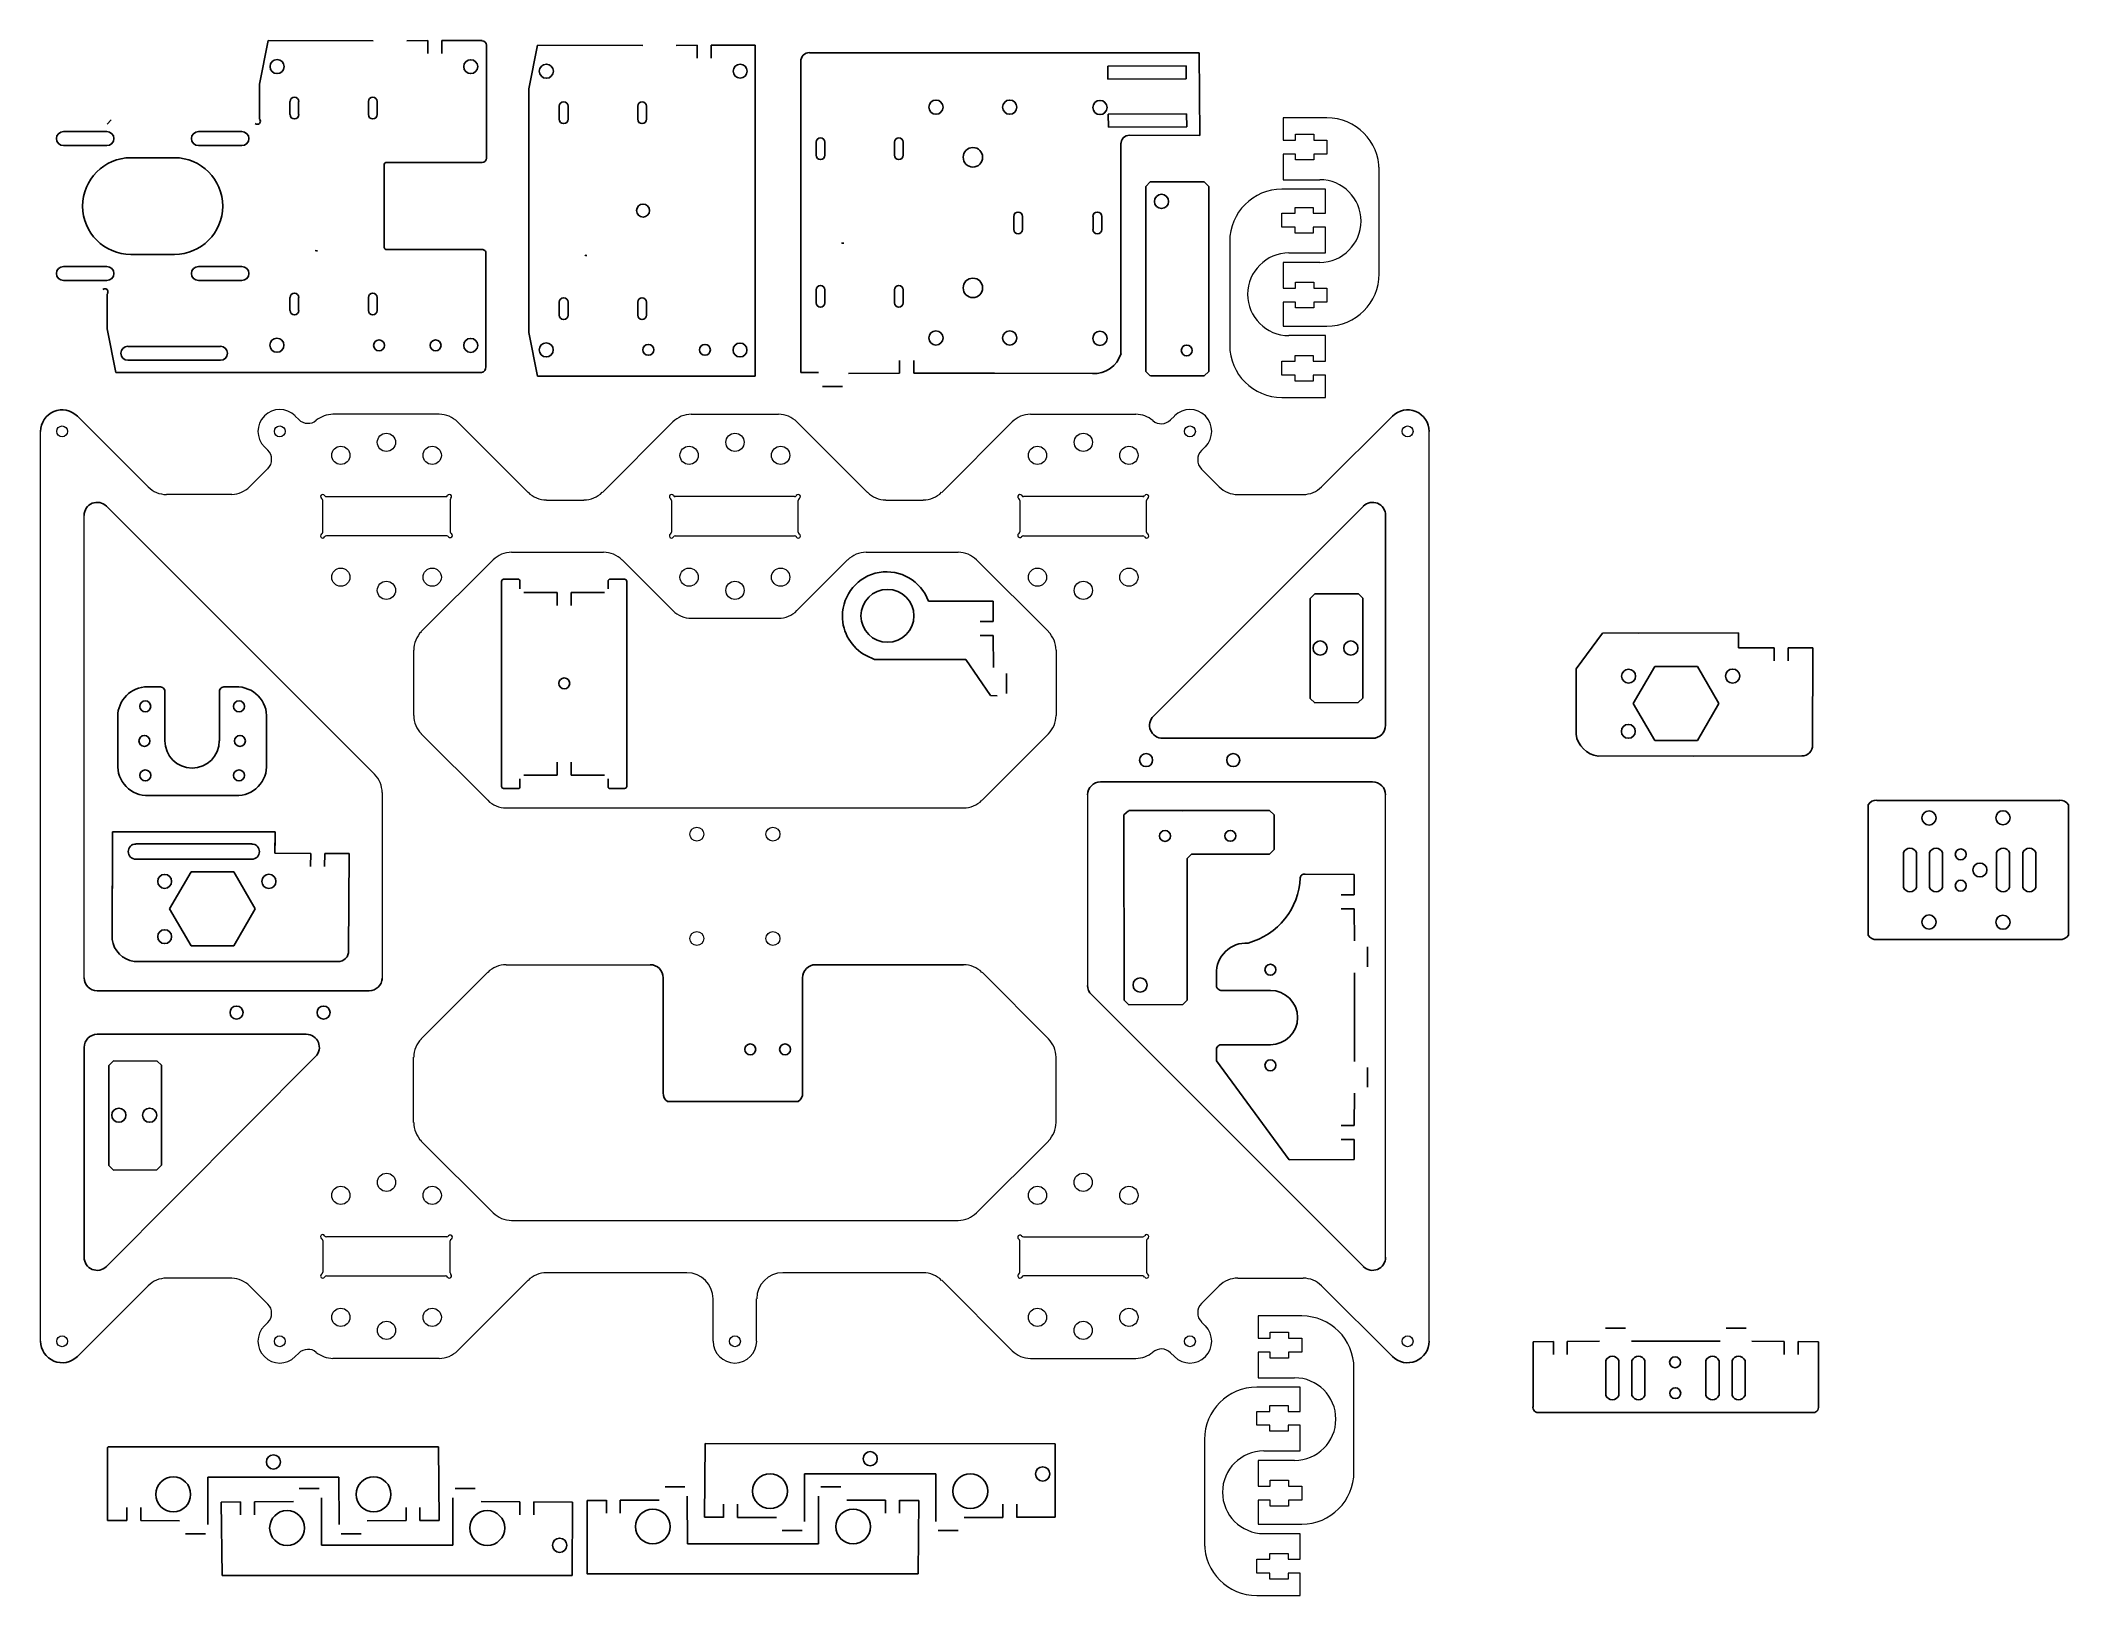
# Paper-space layout 'Layout2' of a CAD drawing. Header units: millimetres. Extents: x 122 to 344, y 30 to 200.
import ezdxf

# ---------------------------------------------------------------- set-up
doc = ezdxf.new("R2010")
doc.units = ezdxf.units.MM
doc.layers.add('SLD-0', color=179, linetype='Continuous')

psp = doc.layouts.new('Layout2')

# ---------------------------------------------------------------- linework, layer by layer
at = {"layer": 'SLD-0'}
for p, q in [((146.5, 200.19), (145.55, 195.42)), ((146.5, 200.19), (145.55, 195.42)), ((158.02, 200.17), (146.5, 200.19)), ((158.02, 200.17), (146.5, 200.19)), ((164, 200.2), (161.71, 200.17)), ((164, 200.2), (161.71, 200.17)), ((164, 198.77), (164, 200.2)), ((164, 198.77), (164, 200.2)), ((165.53, 198.77), (165.53, 200.2)), ((165.53, 198.77), (165.53, 200.2)), ((169.94, 200.19), (165.53, 200.2)), ((169.94, 200.19), (165.53, 200.2)), ((170.44, 187.32), (170.44, 199.7)), ((170.44, 187.32), (170.44, 199.7)), ((176.03, 199.68), (175.07, 194.91)), ((176.03, 199.68), (175.07, 194.91)), ((187.55, 199.67), (176.03, 199.68)), ((187.55, 199.67), (176.03, 199.68)), ((193.52, 199.69), (191.24, 199.67)), ((193.52, 199.69), (191.24, 199.67)), ((193.52, 198.26), (193.52, 199.69)), ((193.52, 198.26), (193.52, 199.69)), ((195.06, 198.26), (195.06, 199.69)), ((195.06, 198.26), (195.06, 199.69)), ((199.89, 199.68), (195.06, 199.69)), ((199.89, 199.68), (195.06, 199.69)), ((199.89, 163.41), (199.89, 199.68)), ((199.89, 163.41), (199.89, 199.68)), ((204.89, 197.88), (204.89, 163.8)), ((248.55, 198.84), (205.84, 198.87)), ((248.63, 189.8), (248.55, 198.84)), ((247.13, 197.44), (238.54, 197.39)), ((238.54, 197.39), (238.55, 195.96)), ((238.55, 195.96), (247.14, 196)), ((247.14, 196), (247.13, 197.44)), ((145.55, 191.6), (145.55, 195.42)), ((145.55, 191.6), (145.55, 195.42)), ((148.89, 192.08), (148.89, 193.51)), ((148.89, 192.08), (148.89, 193.51)), ((149.84, 192.08), (149.84, 193.51)), ((149.84, 192.08), (149.84, 193.51)), ((157.48, 192.08), (157.48, 193.51)), ((157.48, 192.08), (157.48, 193.51)), ((158.44, 192.08), (158.44, 193.51)), ((158.44, 192.08), (158.44, 193.51)), ((175.07, 172), (175.07, 194.91)), ((175.07, 172), (175.07, 194.91)), ((129.29, 191.51), (128.83, 191.02)), ((129.29, 191.51), (128.83, 191.02)), ((178.41, 191.57), (178.41, 193)), ((178.41, 191.57), (178.41, 193)), ((179.37, 191.57), (179.37, 193)), ((179.37, 191.57), (179.37, 193)), ((187.01, 191.57), (187.01, 193)), ((187.01, 191.57), (187.01, 193)), ((187.96, 191.57), (187.96, 193)), ((187.96, 191.57), (187.96, 193)), ((238.58, 192.14), (247.18, 192.18)), ((238.6, 190.71), (238.58, 192.14)), ((247.18, 192.18), (247.19, 190.74)), ((206.56, 187.62), (206.56, 189.05)), ((207.52, 187.62), (207.52, 189.05)), ((215.16, 187.62), (215.16, 189.05)), ((216.11, 187.62), (216.11, 189.05)), ((247.19, 190.74), (238.6, 190.71)), ((239.98, 188.96), (239.98, 180.22)), ((240.93, 189.81), (248.63, 189.8)), ((169.95, 186.84), (159.54, 186.84)), ((169.95, 186.84), (159.54, 186.84)), ((239.98, 187.38), (239.98, 173.06)), ((159.21, 177.64), (159.21, 186.5)), ((159.21, 177.64), (159.21, 186.5)), ((242.69, 184.21), (243.19, 184.71)), ((242.69, 184.21), (243.19, 184.71)), ((249.1, 184.71), (243.19, 184.71)), ((249.1, 184.71), (243.19, 184.71)), ((249.6, 184.21), (249.1, 184.71)), ((249.6, 184.21), (249.1, 184.71)), ((228.22, 180.92), (228.22, 179.49)), ((229.18, 180.92), (229.18, 179.49)), ((236.92, 180.92), (236.92, 179.49)), ((237.87, 180.92), (237.87, 179.49)), ((239.98, 180.22), (239.98, 165.9)), ((169.95, 177.28), (159.54, 177.28)), ((169.95, 177.28), (159.54, 177.28)), ((170.37, 164.42), (170.37, 176.86)), ((170.37, 164.42), (170.37, 176.86)), ((128.84, 172.41), (128.84, 168.59)), ((128.84, 172.41), (128.84, 168.59)), ((148.89, 172.03), (148.89, 170.6)), ((148.89, 172.03), (148.89, 170.6)), ((149.84, 172.03), (149.84, 170.6)), ((149.84, 172.03), (149.84, 170.6)), ((157.48, 172.03), (157.48, 170.6)), ((157.48, 172.03), (157.48, 170.6)), ((158.44, 172.03), (158.44, 170.6)), ((158.44, 172.03), (158.44, 170.6)), ((175.07, 172), (175.07, 168.18)), ((175.07, 172), (175.07, 168.18)), ((178.41, 171.52), (178.41, 170.09)), ((178.41, 171.52), (178.41, 170.09)), ((179.37, 171.52), (179.37, 170.09)), ((179.37, 171.52), (179.37, 170.09)), ((187.01, 171.52), (187.01, 170.09)), ((187.01, 171.52), (187.01, 170.09)), ((187.96, 171.52), (187.96, 170.09)), ((187.96, 171.52), (187.96, 170.09)), ((206.56, 172.87), (206.56, 171.44)), ((207.52, 172.87), (207.52, 171.44)), ((215.16, 172.87), (215.16, 171.44)), ((216.11, 172.87), (216.11, 171.44)), ((129.8, 163.82), (128.84, 168.59)), ((129.8, 163.82), (128.84, 168.59)), ((176.03, 163.41), (175.07, 168.18)), ((176.03, 163.41), (175.07, 168.18)), ((215.72, 165.13), (215.72, 163.72)), ((217.26, 165.13), (217.26, 163.72)), ((176.03, 163.41), (199.89, 163.41)), ((176.03, 163.41), (199.89, 163.41)), ((210.12, 163.69), (215.72, 163.72)), ((236.85, 163.7), (217.26, 163.72)), ((217.26, 163.72), (226.1, 163.72)), ((243.18, 163.45), (242.69, 163.9)), ((243.18, 163.45), (242.69, 163.9)), ((243.21, 163.44), (249.11, 163.45)), ((243.21, 163.44), (249.11, 163.45)), ((249.11, 163.45), (249.6, 163.9)), ((249.11, 163.45), (249.6, 163.9)), ((209.46, 162.26), (207.27, 162.26)), ((172.07, 140.9), (172.07, 118.42)), ((172.07, 140.9), (172.07, 118.42)), ((172.31, 141.14), (173.86, 141.14)), ((172.31, 141.14), (173.86, 141.14)), ((174.1, 140.9), (174.1, 140.09)), ((174.1, 140.9), (174.1, 140.09)), ((183.78, 140.9), (183.78, 140.09)), ((183.78, 140.9), (183.78, 140.09)), ((185.57, 141.14), (184.02, 141.14)), ((185.57, 141.14), (184.02, 141.14)), ((185.81, 140.9), (185.81, 118.42)), ((185.81, 140.9), (185.81, 118.42)), ((178.17, 139.67), (174.51, 139.68)), ((178.17, 139.67), (174.51, 139.68)), ((178.17, 138.26), (178.17, 139.67)), ((178.17, 138.26), (178.17, 139.67)), ((179.71, 139.67), (183.37, 139.68)), ((179.71, 139.67), (183.37, 139.68)), ((179.71, 138.26), (179.71, 139.67)), ((179.71, 138.26), (179.71, 139.67)), ((225.96, 138.73), (218.87, 138.74)), ((225.96, 138.73), (225.97, 136.51)), ((260.72, 139.04), (261.23, 139.55)), ((260.72, 139.04), (261.23, 139.55)), ((260.72, 128.07), (260.72, 139.04)), ((260.72, 128.07), (260.72, 139.04)), ((261.23, 139.55), (266.02, 139.53)), ((261.23, 139.55), (266.02, 139.53)), ((266.02, 139.53), (266.48, 139.07)), ((266.02, 139.53), (266.48, 139.07)), ((266.48, 128.11), (266.48, 139.07)), ((266.48, 128.11), (266.48, 139.07)), ((224.56, 136.51), (225.97, 136.51)), ((224.56, 134.98), (225.97, 134.98)), ((225.97, 134.98), (226.01, 131.45)), ((292.75, 135.24), (289.87, 131.3)), ((307.68, 135.25), (292.75, 135.24)), ((307.68, 135.25), (296.69, 135.24)), ((307.68, 133.61), (307.68, 135.25)), ((307.68, 133.61), (307.68, 135.25)), ((311.6, 133.61), (307.68, 133.61)), ((311.6, 133.61), (307.68, 133.61)), ((311.6, 132.18), (311.6, 133.61)), ((311.6, 132.18), (311.6, 133.61)), ((313.13, 132.18), (313.13, 133.61)), ((313.13, 132.18), (313.13, 133.61)), ((313.13, 133.61), (315.81, 133.61)), ((313.13, 133.61), (315.81, 133.61)), ((315.81, 133.61), (315.8, 122.97)), ((315.81, 133.61), (315.8, 122.97)), ((212.06, 132.76), (212.95, 132.35)), ((212.95, 132.35), (222.97, 132.35)), ((222.97, 132.35), (225.69, 128.38)), ((289.87, 124.14), (289.87, 131.3)), ((289.87, 124.14), (289.87, 131.3)), ((134.56, 129.34), (133.27, 129.34)), ((227.44, 130.8), (227.44, 128.61)), ((226.42, 128.37), (225.69, 128.38)), ((261.22, 127.57), (260.72, 128.07)), ((261.22, 127.57), (260.72, 128.07)), ((265.97, 127.61), (261.22, 127.57)), ((265.97, 127.61), (261.22, 127.57)), ((266.48, 128.11), (265.97, 127.61)), ((266.48, 128.11), (265.97, 127.61)), ((130, 126.07), (130, 120.69)), ((146.33, 125.87), (146.33, 120.69)), ((178.17, 121.07), (178.17, 119.66)), ((178.17, 121.07), (178.17, 119.66)), ((179.71, 121.07), (179.71, 119.66)), ((179.71, 121.07), (179.71, 119.66)), ((314.61, 121.76), (292.27, 121.73)), ((314.61, 121.76), (302.7, 121.73)), ((172.31, 118.18), (173.86, 118.18)), ((172.31, 118.18), (173.86, 118.18)), ((174.1, 118.42), (174.1, 119.24)), ((174.1, 118.42), (174.1, 119.24)), ((178.17, 119.66), (174.51, 119.65)), ((178.17, 119.66), (174.51, 119.65)), ((179.71, 119.66), (183.37, 119.65)), ((179.71, 119.66), (183.37, 119.65)), ((183.78, 118.42), (183.78, 119.24)), ((183.78, 118.42), (183.78, 119.24)), ((185.57, 118.18), (184.02, 118.18)), ((185.57, 118.18), (184.02, 118.18)), ((133.28, 117.41), (143.05, 117.41)), ((240.8, 115.76), (240.31, 115.3)), ((240.8, 115.76), (240.31, 115.3)), ((240.83, 115.77), (256.27, 115.78)), ((240.83, 115.77), (246.73, 115.76)), ((256.27, 115.78), (256.77, 115.32)), ((321.89, 102.1), (321.89, 116.42)), ((321.89, 116.42), (321.89, 102.1)), ((322.84, 116.89), (342.89, 116.89)), ((327.62, 116.89), (337.64, 116.89)), ((343.84, 116.42), (343.84, 102.1)), ((129.41, 101.65), (129.43, 113.45)), ((147.25, 113.44), (129.43, 113.45)), ((147.24, 111.1), (147.25, 113.44)), ((129.41, 101.65), (129.43, 112.74)), ((147.24, 111.1), (147.25, 112.73)), ((256.77, 111.51), (256.27, 111.01)), ((325.75, 107.35), (325.75, 111.17)), ((325.75, 107.35), (325.75, 111.17)), ((327.19, 107.35), (327.19, 111.17)), ((327.19, 107.35), (327.19, 111.17)), ((328.62, 107.35), (328.62, 111.17)), ((328.62, 107.35), (328.62, 111.17)), ((330.05, 107.35), (330.05, 111.17)), ((330.05, 107.35), (330.05, 111.17)), ((335.97, 107.35), (335.97, 111.17)), ((335.97, 107.35), (335.97, 111.17)), ((337.4, 107.35), (337.4, 111.17)), ((337.4, 107.35), (337.4, 111.17)), ((338.83, 107.35), (338.83, 111.17)), ((338.83, 107.35), (338.83, 111.17)), ((340.26, 107.35), (340.26, 111.17)), ((340.26, 107.35), (340.26, 111.17)), ((151.16, 111.08), (147.24, 111.1)), ((151.16, 111.08), (147.24, 111.1)), ((151.15, 109.65), (151.16, 111.08)), ((151.15, 109.65), (151.16, 111.08)), ((152.69, 109.64), (152.7, 111.07)), ((152.69, 109.64), (152.7, 111.07)), ((152.7, 111.07), (155.37, 111.07)), ((152.7, 111.07), (155.37, 111.07)), ((155.32, 100.43), (155.37, 111.07)), ((155.32, 100.43), (155.37, 111.07)), ((247.72, 110.99), (247.23, 110.53)), ((265.53, 108.77), (260.17, 108.79)), ((265.53, 108.77), (265.54, 106.55)), ((264.13, 106.55), (265.54, 106.55)), ((264.13, 105.01), (265.54, 105.01)), ((265.54, 105.01), (265.57, 101.49)), ((267, 100.84), (267, 98.65)), ((322.84, 101.62), (342.89, 101.62)), ((327.62, 101.62), (337.64, 101.62)), ((154.13, 99.21), (131.8, 99.24)), ((154.13, 99.21), (131.8, 99.24)), ((265.57, 97.99), (265.57, 93.12)), ((189.8, 97.44), (189.8, 84.82)), ((205.07, 97.44), (205.07, 84.82)), ((240.34, 94.99), (240.84, 94.49)), ((240.34, 94.99), (240.84, 94.49)), ((246.75, 94.5), (240.84, 94.49)), ((246.75, 94.5), (240.84, 94.49)), ((247.25, 95), (246.75, 94.5)), ((247.25, 95), (246.75, 94.5)), ((265.57, 88.27), (265.57, 93.14)), ((129.04, 87.81), (129.56, 88.33)), ((129.04, 87.81), (129.56, 88.33)), ((129.04, 76.85), (129.04, 87.81)), ((129.04, 76.85), (129.04, 87.81)), ((129.56, 88.33), (134.34, 88.31)), ((129.56, 88.33), (134.34, 88.31)), ((134.34, 88.31), (134.8, 87.85)), ((134.34, 88.31), (134.8, 87.85)), ((134.8, 76.89), (134.8, 87.85)), ((134.8, 76.89), (134.8, 87.85)), ((267, 85.43), (267, 87.62)), ((265.54, 81.25), (265.57, 84.78)), ((204.6, 83.87), (190.28, 83.87)), ((264.13, 81.25), (265.54, 81.25)), ((264.13, 79.72), (265.54, 79.72)), ((265.53, 77.5), (265.54, 79.72)), ((129.54, 76.34), (129.04, 76.85)), ((129.54, 76.34), (129.04, 76.85)), ((134.29, 76.39), (129.54, 76.34)), ((134.29, 76.39), (129.54, 76.34)), ((134.8, 76.89), (134.29, 76.39)), ((134.8, 76.89), (134.29, 76.39)), ((265.53, 77.5), (258.43, 77.49)), ((293.09, 59.02), (295.28, 59.02)), ((293.09, 59.02), (295.28, 59.02)), ((308.5, 59.02), (306.31, 59.02)), ((308.5, 59.02), (306.31, 59.02)), ((285.16, 57.54), (285.15, 50.45)), ((285.16, 57.54), (285.15, 50.45)), ((285.16, 57.54), (287.38, 57.55)), ((285.16, 57.54), (287.38, 57.55)), ((287.38, 56.14), (287.38, 57.55)), ((287.38, 56.14), (287.38, 57.55)), ((288.91, 57.55), (292.44, 57.59)), ((288.91, 57.55), (292.44, 57.59)), ((288.91, 56.14), (288.91, 57.55)), ((288.91, 56.14), (288.91, 57.55)), ((295.93, 57.59), (300.8, 57.59)), ((295.93, 57.59), (300.8, 57.59)), ((305.65, 57.59), (300.78, 57.59)), ((305.65, 57.59), (300.78, 57.59)), ((312.68, 57.55), (309.15, 57.59)), ((312.68, 57.55), (309.15, 57.59)), ((312.68, 56.14), (312.68, 57.55)), ((312.68, 56.14), (312.68, 57.55)), ((316.43, 57.54), (314.21, 57.55)), ((316.43, 57.54), (314.21, 57.55)), ((314.21, 56.14), (314.21, 57.55)), ((314.21, 56.14), (314.21, 57.55)), ((316.43, 57.54), (316.44, 50.45)), ((316.43, 57.54), (316.44, 50.45)), ((293.13, 55.47), (293.13, 51.65)), ((293.13, 55.47), (293.13, 51.65)), ((294.56, 55.47), (294.56, 51.65)), ((294.56, 55.47), (294.56, 51.65)), ((295.99, 55.47), (295.99, 51.65)), ((295.99, 55.47), (295.99, 51.65)), ((297.42, 55.47), (297.42, 51.65)), ((297.42, 55.47), (297.42, 51.65)), ((304.1, 55.47), (304.1, 51.65)), ((304.1, 55.47), (304.1, 51.65)), ((305.54, 55.47), (305.54, 51.65)), ((305.54, 55.47), (305.54, 51.65)), ((306.97, 55.47), (306.97, 51.65)), ((306.97, 55.47), (306.97, 51.65)), ((308.4, 55.47), (308.4, 51.65)), ((308.4, 55.47), (308.4, 51.65)), ((285.83, 49.76), (315.76, 49.76)), ((285.83, 49.76), (315.76, 49.76)), ((128.9, 45.94), (128.89, 37.94)), ((128.9, 45.94), (128.89, 37.94)), ((128.96, 46), (165.18, 46)), ((128.96, 46), (165.18, 46)), ((165.18, 46), (165.25, 37.94)), ((165.18, 46), (165.25, 37.94)), ((194.39, 46.36), (194.31, 38.3)), ((194.39, 46.36), (194.31, 38.3)), ((194.39, 46.36), (232.78, 46.35)), ((194.39, 46.36), (232.78, 46.35)), ((232.78, 46.35), (232.78, 38.3)), ((232.78, 46.35), (232.78, 38.3)), ((139.88, 42.69), (139.87, 37.48)), ((139.88, 42.69), (139.87, 37.48)), ((139.88, 42.69), (154.26, 42.69)), ((139.88, 42.69), (154.26, 42.69)), ((154.26, 42.69), (154.27, 37.48)), ((154.26, 42.69), (154.27, 37.48)), ((205.3, 43.04), (205.29, 37.84)), ((205.3, 43.04), (205.29, 37.84)), ((205.3, 43.04), (219.68, 43.04)), ((205.3, 43.04), (219.68, 43.04)), ((219.68, 43.04), (219.7, 37.84)), ((219.68, 43.04), (219.7, 37.84)), ((149.91, 41.44), (152.1, 41.44)), ((149.91, 41.44), (152.1, 41.44)), ((152.35, 35.22), (152.34, 40.43)), ((152.35, 35.22), (152.34, 40.43)), ((166.74, 35.22), (166.75, 40.43)), ((166.74, 35.22), (166.75, 40.43)), ((169.18, 41.44), (166.99, 41.44)), ((169.18, 41.44), (166.99, 41.44)), ((183.57, 40.13), (181.46, 40.13)), ((183.57, 40.13), (181.46, 40.13)), ((181.47, 32.13), (181.46, 40.13)), ((181.47, 32.13), (181.46, 40.13)), ((183.57, 38.72), (183.57, 40.15)), ((183.57, 38.72), (183.57, 40.15)), ((189.35, 40.18), (185.1, 40.15)), ((189.35, 40.18), (185.1, 40.15)), ((185.1, 38.72), (185.1, 40.15)), ((185.1, 38.72), (185.1, 40.15)), ((190, 41.61), (192.19, 41.61)), ((190, 41.61), (192.19, 41.61)), ((192.45, 35.38), (192.44, 40.59)), ((192.45, 35.38), (192.44, 40.59)), ((206.83, 35.38), (206.84, 40.59)), ((206.83, 35.38), (206.84, 40.59)), ((209.27, 41.61), (207.08, 41.61)), ((209.27, 41.61), (207.08, 41.61)), ((209.93, 40.18), (214.18, 40.15)), ((209.93, 40.18), (214.18, 40.15)), ((214.18, 38.72), (214.18, 40.15)), ((214.18, 38.72), (214.18, 40.15)), ((215.71, 38.72), (215.71, 40.15)), ((215.71, 38.72), (215.71, 40.15)), ((215.71, 40.13), (217.82, 40.13)), ((215.71, 40.13), (217.82, 40.13)), ((217.75, 32.07), (217.82, 40.13)), ((217.75, 32.07), (217.82, 40.13)), ((131, 37.94), (128.89, 37.94)), ((131, 37.94), (128.89, 37.94)), ((131, 39.35), (131, 37.92)), ((131, 39.35), (131, 37.92)), ((132.53, 39.35), (132.53, 37.92)), ((132.53, 39.35), (132.53, 37.92)), ((136.78, 37.89), (132.53, 37.92)), ((136.78, 37.89), (132.53, 37.92)), ((143.47, 39.97), (141.36, 39.96)), ((143.47, 39.97), (141.36, 39.96)), ((141.44, 31.91), (141.36, 39.96)), ((141.44, 31.91), (141.36, 39.96)), ((143.47, 38.56), (143.47, 39.99)), ((143.47, 38.56), (143.47, 39.99)), ((149.26, 40.01), (145.01, 39.99)), ((149.26, 40.01), (145.01, 39.99)), ((145.01, 38.56), (145.01, 39.99)), ((145.01, 38.56), (145.01, 39.99)), ((157.36, 37.89), (161.61, 37.92)), ((157.36, 37.89), (161.61, 37.92)), ((161.61, 39.35), (161.61, 37.92)), ((161.61, 39.35), (161.61, 37.92)), ((163.14, 39.35), (163.14, 37.92)), ((163.14, 39.35), (163.14, 37.92)), ((163.14, 37.94), (165.25, 37.94)), ((163.14, 37.94), (165.25, 37.94)), ((169.83, 40.01), (174.08, 39.99)), ((169.83, 40.01), (174.08, 39.99)), ((174.08, 38.56), (174.08, 39.99)), ((174.08, 38.56), (174.08, 39.99)), ((175.62, 38.56), (175.62, 39.99)), ((175.62, 38.56), (175.62, 39.99)), ((175.62, 39.97), (179.84, 39.96)), ((175.62, 39.97), (179.84, 39.96)), ((179.83, 31.91), (179.84, 39.96)), ((179.83, 31.91), (179.84, 39.96)), ((196.42, 38.29), (194.31, 38.3)), ((196.42, 38.29), (194.31, 38.3)), ((196.42, 39.71), (196.42, 38.27)), ((196.42, 39.71), (196.42, 38.27)), ((197.96, 39.71), (197.96, 38.27)), ((197.96, 39.71), (197.96, 38.27)), ((202.21, 38.25), (197.96, 38.27)), ((202.21, 38.25), (197.96, 38.27)), ((222.78, 38.25), (227.03, 38.27)), ((222.78, 38.25), (227.03, 38.27)), ((227.03, 39.71), (227.03, 38.27)), ((227.03, 39.71), (227.03, 38.27)), ((228.57, 39.71), (228.57, 38.27)), ((228.57, 39.71), (228.57, 38.27)), ((228.57, 38.29), (232.78, 38.3)), ((228.57, 38.29), (232.78, 38.3)), ((137.43, 36.46), (139.62, 36.46)), ((137.43, 36.46), (139.62, 36.46)), ((156.7, 36.46), (154.51, 36.46)), ((156.7, 36.46), (154.51, 36.46)), ((202.86, 36.82), (205.05, 36.82)), ((202.86, 36.82), (205.05, 36.82)), ((222.13, 36.82), (219.94, 36.82)), ((222.13, 36.82), (219.94, 36.82)), ((152.35, 35.22), (166.74, 35.22)), ((152.35, 35.22), (166.74, 35.22)), ((192.45, 35.38), (206.83, 35.38)), ((192.45, 35.38), (206.83, 35.38)), ((141.44, 31.91), (179.83, 31.91)), ((141.44, 31.91), (179.83, 31.91)), ((181.53, 32.07), (217.75, 32.07)), ((181.53, 32.07), (217.75, 32.07))]:
    psp.add_line(p, q, dxfattribs=at)
at = {"layer": 'SLD-0', "color": 179, "linetype": 'Continuous', "lineweight": 15}
for p, q in [((257.78, 191.72), (257.78, 189.28)), ((262.55, 191.72), (257.78, 191.72)), ((257.78, 189.28), (259.11, 189.28)), ((259.11, 189.93), (261.12, 189.93)), ((259.11, 189.28), (259.11, 189.93)), ((261.12, 189.93), (261.12, 189.28)), ((261.12, 189.28), (262.55, 189.28)), ((262.55, 189.28), (262.55, 187.76)), ((259.11, 187.76), (257.78, 187.76)), ((257.78, 187.76), (257.78, 184.94)), ((259.11, 187.11), (259.11, 187.76)), ((261.12, 187.11), (259.11, 187.11)), ((261.12, 187.76), (261.12, 187.11)), ((262.55, 187.76), (261.12, 187.76)), ((257.78, 184.94), (261.77, 184.94)), ((268.28, 174.61), (268.28, 186.33)), ((262.4, 183.9), (257.63, 183.9)), ((262.4, 181.26), (262.4, 183.9)), ((257.63, 181.26), (259.06, 181.26)), ((257.63, 179.74), (257.63, 181.26)), ((259.06, 181.91), (261.06, 181.91)), ((259.06, 181.26), (259.06, 181.91)), ((261.06, 181.91), (261.06, 181.26)), ((261.06, 181.26), (262.4, 181.26)), ((251.9, 178.18), (251.9, 166.46)), ((259.06, 179.74), (257.63, 179.74)), ((259.06, 179.09), (259.06, 179.74)), ((261.06, 179.09), (259.06, 179.09)), ((261.06, 179.74), (261.06, 179.09)), ((262.4, 179.74), (261.06, 179.74)), ((262.4, 176.92), (262.4, 179.74)), ((257.78, 175.87), (257.78, 173.05)), ((261.77, 175.87), (257.78, 175.87)), ((258.4, 176.92), (262.4, 176.92)), ((259.11, 173.7), (261.12, 173.7)), ((259.11, 173.05), (259.11, 173.7)), ((261.12, 173.7), (261.12, 173.05)), ((257.78, 173.05), (259.11, 173.05)), ((257.78, 171.53), (257.78, 168.89)), ((259.11, 171.53), (257.78, 171.53)), ((259.11, 170.88), (259.11, 171.53)), ((261.12, 173.05), (262.55, 173.05)), ((262.55, 171.53), (261.12, 171.53)), ((261.12, 171.53), (261.12, 170.88)), ((262.55, 173.05), (262.55, 171.53)), ((261.12, 170.88), (259.11, 170.88)), ((257.78, 168.89), (262.55, 168.89)), ((262.4, 167.85), (258.4, 167.85)), ((262.4, 165.03), (262.4, 167.85)), ((257.63, 165.03), (259.06, 165.03)), ((257.63, 163.51), (257.63, 165.03)), ((259.06, 165.68), (261.06, 165.68)), ((259.06, 165.03), (259.06, 165.68)), ((261.06, 165.68), (261.06, 165.03)), ((261.06, 165.03), (262.4, 165.03)), ((259.06, 163.51), (257.63, 163.51)), ((259.06, 162.86), (259.06, 163.51)), ((261.06, 162.86), (259.06, 162.86)), ((261.06, 163.51), (261.06, 162.86)), ((262.4, 163.51), (261.06, 163.51)), ((262.4, 161.07), (262.4, 163.51)), ((257.63, 161.07), (262.4, 161.07)), ((125.58, 159.02), (133.33, 151.26)), ((149.85, 158.65), (149.46, 159.03)), ((165.24, 159.22), (153.6, 159.22)), ((174.98, 150.66), (167.26, 158.38)), ((190.85, 158.38), (183.13, 150.66)), ((192.88, 159.22), (202.44, 159.22)), ((204.46, 158.38), (212.18, 150.66)), ((220.33, 150.66), (228.05, 158.38)), ((230.07, 159.22), (241.61, 159.22)), ((245.85, 159.03), (245.42, 158.61)), ((269.73, 159.02), (261.98, 151.26)), ((121.55, 57.59), (121.55, 157.35)), ((146.09, 155.66), (146.46, 155.29)), ((248.8, 155.24), (249.22, 155.66)), ((273.76, 57.59), (273.76, 157.35)), ((146.46, 153.26), (144.46, 151.26)), ((248.8, 153.21), (250.75, 151.26)), ((158.15, 119.76), (128.76, 149.15)), ((142.53, 150.43), (135.36, 150.43)), ((152.48, 146.3), (152.48, 149.77)), ((152.89, 150.19), (165.95, 150.19)), ((166.46, 149.85), (166.46, 146.34)), ((177.01, 149.82), (181.1, 149.82)), ((190.71, 149.77), (190.71, 146.3)), ((204.19, 150.19), (191.12, 150.19)), ((204.6, 146.3), (204.6, 149.77)), ((214.21, 149.82), (218.3, 149.82)), ((228.9, 149.77), (228.9, 146.34)), ((242.37, 150.19), (229.31, 150.19)), ((242.79, 146.3), (242.79, 149.77)), ((266.55, 149.15), (243.54, 126.14)), ((252.78, 150.43), (259.95, 150.43)), ((126.32, 97.44), (126.32, 148.14)), ((166.07, 145.89), (152.89, 145.89)), ((191.12, 145.89), (204.19, 145.89)), ((229.29, 145.89), (242.37, 145.89)), ((171.15, 143.26), (163.28, 135.39)), ((173.18, 144.1), (183.26, 144.1)), ((190.85, 137.7), (185.29, 143.26)), ((204.46, 137.7), (210.02, 143.26)), ((212.05, 144.1), (222.13, 144.1)), ((224.16, 143.26), (232.03, 135.39)), ((192.88, 136.86), (202.44, 136.86)), ((162.44, 133.36), (162.44, 126.2)), ((232.87, 133.36), (232.87, 126.2)), ((170.56, 116.9), (163.28, 124.18)), ((224.75, 116.9), (232.03, 124.18)), ((158.99, 117.74), (158.99, 97.17)), ((172.59, 116.06), (222.72, 116.06)), ((236.32, 117.49), (236.32, 96.32)), ((268.99, 66.79), (268.99, 117.49)), ((170.56, 98.04), (163.28, 90.75)), ((172.59, 98.87), (188.37, 98.87)), ((224.75, 98.04), (232.03, 90.75)), ((266.55, 65.78), (236.74, 95.59)), ((128.76, 65.78), (151.7, 88.79)), ((162.44, 81.57), (162.44, 88.73)), ((232.87, 81.57), (232.87, 88.73)), ((171.15, 71.68), (163.28, 79.54)), ((224.16, 71.68), (232.03, 79.54)), ((166.07, 69.04), (152.89, 69.04)), ((173.18, 70.84), (222.13, 70.84)), ((229.29, 69.04), (242.37, 69.04)), ((152.48, 68.63), (152.48, 65.16)), ((166.46, 65.09), (166.46, 68.59)), ((228.9, 65.16), (228.9, 68.59)), ((242.79, 68.63), (242.79, 65.16)), ((142.53, 64.51), (135.36, 64.51)), ((152.89, 64.75), (165.95, 64.75)), ((177.01, 65.11), (192.4, 65.11)), ((202.91, 65.11), (218.3, 65.11)), ((242.37, 64.75), (229.31, 64.75)), ((252.78, 64.51), (259.95, 64.51)), ((125.58, 55.91), (133.33, 63.67)), ((146.46, 61.67), (144.46, 63.67)), ((174.98, 64.27), (167.26, 56.55)), ((195.27, 57.59), (195.27, 62.24)), ((200.04, 57.59), (200.04, 62.24)), ((220.33, 64.27), (228.05, 56.55)), ((248.8, 61.72), (250.75, 63.67)), ((269.73, 55.91), (261.98, 63.67)), ((255.01, 60.36), (255.01, 57.93)), ((259.79, 60.36), (255.01, 60.36)), ((146.46, 59.64), (146.09, 59.27)), ((249.22, 59.27), (248.8, 59.69)), ((255.01, 57.93), (256.35, 57.93)), ((256.35, 58.57), (258.36, 58.57)), ((256.35, 57.93), (256.35, 58.57)), ((258.36, 58.57), (258.36, 57.92)), ((258.36, 57.92), (259.79, 57.93)), ((259.79, 57.93), (259.79, 56.4)), ((149.46, 55.9), (149.85, 56.28)), ((165.24, 55.71), (153.6, 55.71)), ((230.07, 55.71), (241.61, 55.71)), ((245.42, 56.33), (245.85, 55.9)), ((256.35, 56.4), (255.01, 56.4)), ((255.01, 56.4), (255.01, 53.58)), ((256.35, 55.75), (256.35, 56.4)), ((258.36, 55.75), (256.35, 55.75)), ((258.36, 56.4), (258.36, 55.75)), ((259.79, 56.4), (258.36, 56.4)), ((255.01, 53.58), (259.01, 53.58)), ((265.52, 43.26), (265.52, 54.97)), ((259.63, 52.55), (254.86, 52.55)), ((259.63, 49.9), (259.63, 52.55)), ((254.86, 49.9), (256.29, 49.9)), ((254.86, 48.38), (254.86, 49.9)), ((256.29, 50.55), (258.3, 50.55)), ((256.29, 49.9), (256.29, 50.55)), ((258.3, 50.55), (258.3, 49.9)), ((258.3, 49.9), (259.63, 49.9)), ((249.13, 46.82), (249.13, 35.11)), ((256.29, 48.38), (254.86, 48.38)), ((256.29, 47.73), (256.29, 48.38)), ((258.3, 47.73), (256.29, 47.73)), ((258.3, 48.38), (258.3, 47.73)), ((259.63, 48.38), (258.3, 48.38)), ((259.63, 45.56), (259.63, 48.38)), ((255.01, 44.51), (255.01, 41.7)), ((259.01, 44.51), (255.01, 44.51)), ((255.64, 45.56), (259.63, 45.56)), ((256.35, 42.34), (258.36, 42.34)), ((256.35, 41.7), (256.35, 42.34)), ((258.36, 42.34), (258.36, 41.7)), ((255.01, 41.7), (256.35, 41.7)), ((255.01, 40.17), (255.01, 37.53)), ((256.35, 40.17), (255.01, 40.17)), ((256.35, 39.52), (256.35, 40.17)), ((258.36, 41.7), (259.79, 41.7)), ((259.79, 40.17), (258.36, 40.17)), ((258.36, 40.17), (258.36, 39.52)), ((259.79, 41.7), (259.79, 40.17)), ((258.36, 39.52), (256.35, 39.52)), ((255.01, 37.53), (259.79, 37.53)), ((259.63, 36.49), (255.64, 36.49)), ((259.63, 33.68), (259.63, 36.49)), ((254.86, 33.68), (256.29, 33.68)), ((254.86, 32.15), (254.86, 33.68)), ((256.29, 34.32), (258.3, 34.32)), ((256.29, 33.68), (256.29, 34.32)), ((258.3, 34.32), (258.3, 33.68)), ((258.3, 33.68), (259.63, 33.68)), ((256.29, 32.16), (254.86, 32.15)), ((256.29, 31.5), (256.29, 32.16)), ((258.3, 31.5), (256.29, 31.5)), ((258.3, 32.15), (258.3, 31.5)), ((259.63, 32.15), (258.3, 32.15)), ((259.63, 29.72), (259.63, 32.15)), ((254.86, 29.72), (259.63, 29.72))]:
    psp.add_line(p, q, dxfattribs=at)
at = {"layer": 'SLD-0', "linetype": 'Continuous'}
for p, q in [((124.05, 190.21), (128.82, 190.21)), ((124.05, 190.21), (128.82, 190.21)), ((143.62, 190.21), (138.85, 190.21)), ((143.62, 190.21), (138.85, 190.21)), ((124.05, 188.69), (128.82, 188.69)), ((124.05, 188.69), (128.82, 188.69)), ((136.22, 187.35), (131.45, 187.35)), ((136.22, 187.35), (131.45, 187.35)), ((143.62, 188.69), (138.85, 188.69)), ((143.62, 188.69), (138.85, 188.69)), ((242.69, 184.21), (242.69, 163.9)), ((242.69, 184.21), (242.69, 163.9)), ((249.6, 184.21), (249.6, 163.9)), ((249.6, 184.21), (249.6, 163.9)), ((136.22, 176.75), (131.45, 176.75)), ((136.22, 176.75), (131.45, 176.75)), ((124.05, 175.42), (128.82, 175.42)), ((124.05, 175.42), (128.82, 175.42)), ((124.05, 173.89), (128.82, 173.89)), ((124.05, 173.89), (128.82, 173.89)), ((143.62, 175.42), (138.85, 175.42)), ((143.62, 175.42), (138.85, 175.42)), ((143.62, 173.89), (138.85, 173.89)), ((143.62, 173.89), (138.85, 173.89)), ((141.28, 166.67), (131.12, 166.67)), ((141.28, 166.67), (131.12, 166.67)), ((131.12, 165.14), (141.28, 165.14)), ((131.12, 165.14), (141.28, 165.14)), ((129.8, 163.82), (169.9, 163.82)), ((129.8, 163.82), (169.9, 163.82)), ((206.82, 163.81), (204.89, 163.8)), ((133.37, 129.34), (134.56, 129.34)), ((142.96, 129.34), (141.76, 129.34)), ((135.18, 123.42), (135.18, 128.71)), ((141.15, 123.42), (141.15, 128.71)), ((240.34, 94.99), (240.31, 115.3)), ((240.34, 94.99), (240.31, 115.3)), ((256.77, 111.51), (256.77, 115.32)), ((139.45, 112.11), (132, 112.11)), ((139.45, 112.11), (132, 112.11)), ((144.7, 112.11), (137.25, 112.11)), ((144.7, 112.11), (137.25, 112.11)), ((132, 110.44), (139.45, 110.44)), ((132, 110.44), (139.45, 110.44)), ((137.25, 110.44), (144.7, 110.44)), ((137.25, 110.44), (144.7, 110.44)), ((247.25, 95), (247.23, 110.53)), ((250.44, 97.88), (250.44, 96.68)), ((256.36, 96.06), (251.07, 96.06)), ((250.44, 88.29), (250.44, 89.48)), ((256.36, 90.1), (251.07, 90.1)), ((250.44, 88.33), (258.43, 77.49))]:
    psp.add_line(p, q, dxfattribs=at)
at = {"layer": 'SLD-0', "color": 179, "linetype": 'Continuous'}
for p, q in [((268.99, 148.14), (268.99, 125.13)), ((244.4, 123.7), (267.56, 123.7)), ((237.75, 118.92), (267.56, 118.92)), ((247.72, 110.99), (256.27, 111.01)), ((206.51, 98.87), (222.72, 98.87)), ((127.75, 96.01), (157.56, 96.01)), ((127.75, 91.24), (150.68, 91.24)), ((126.32, 89.81), (126.32, 66.79))]:
    psp.add_line(p, q, dxfattribs=at)
at = {"layer": 'SLD-0', "color": 179}
for p, q in [((298.49, 131.56), (296.14, 127.51)), ((303.17, 131.56), (298.49, 131.56)), ((305.51, 127.51), (303.17, 131.56)), ((296.14, 127.51), (298.49, 123.45)), ((303.17, 123.45), (305.51, 127.51)), ((298.49, 123.45), (303.17, 123.45)), ((138.04, 109.05), (135.69, 104.99)), ((142.72, 109.05), (138.04, 109.05)), ((145.06, 104.99), (142.72, 109.05)), ((135.69, 104.99), (138.04, 100.93)), ((142.72, 100.93), (145.06, 104.99)), ((138.04, 100.93), (142.72, 100.93))]:
    psp.add_line(p, q, dxfattribs=at)
at = {"layer": 'SLD-0'}
for centre, radius in [((147.47, 197.34), 0.771), ((147.47, 197.34), 0.771), ((168.7, 197.34), 0.763), ((168.7, 197.34), 0.763), ((168.7, 197.34), 0.763), ((168.7, 197.34), 0.763), ((168.7, 197.34), 0.763), ((168.7, 197.34), 0.763), ((168.7, 197.34), 0.763), ((168.7, 197.34), 0.763), ((176.99, 196.84), 0.771), ((176.99, 196.84), 0.771), ((198.23, 196.84), 0.763), ((198.23, 196.84), 0.763), ((198.23, 196.84), 0.763), ((198.23, 196.84), 0.763), ((198.23, 196.84), 0.763), ((198.23, 196.84), 0.763), ((198.23, 196.84), 0.763), ((198.23, 196.84), 0.763), ((219.7, 192.9), 0.779), ((227.79, 192.9), 0.779), ((237.68, 192.86), 0.779), ((223.75, 187.4), 1.07), ((244.43, 182.56), 0.779), ((244.43, 182.56), 0.779), ((187.59, 181.56), 0.716), ((223.75, 173.08), 1.07), ((147.46, 166.79), 0.768), ((147.46, 166.79), 0.768), ((168.7, 166.78), 0.765), ((168.7, 166.78), 0.765), ((176.98, 166.28), 0.768), ((176.98, 166.28), 0.768), ((198.22, 166.27), 0.765), ((198.22, 166.27), 0.765), ((219.7, 167.59), 0.779), ((227.79, 167.59), 0.779), ((237.68, 167.55), 0.779), ((214.38, 137.12), 2.9), ((261.81, 133.59), 0.777), ((261.81, 133.59), 0.777), ((265.18, 133.59), 0.777), ((265.18, 133.59), 0.777), ((307.03, 130.52), 0.774), ((307.03, 130.52), 0.774), ((132.93, 123.41), 0.597), ((143.4, 123.41), 0.597), ((328.56, 114.96), 0.773), ((328.56, 114.96), 0.773), ((336.67, 114.98), 0.774), ((336.67, 114.98), 0.774), ((146.58, 108.01), 0.774), ((146.58, 108.01), 0.774), ((328.56, 103.55), 0.773), ((328.56, 103.55), 0.773), ((336.67, 103.53), 0.774), ((336.67, 103.53), 0.774), ((242.08, 96.65), 0.779), ((242.08, 96.65), 0.779), ((130.13, 82.37), 0.777), ((130.13, 82.37), 0.777), ((133.5, 82.37), 0.777), ((133.5, 82.37), 0.777), ((300.72, 55.28), 0.597), ((300.74, 51.89), 0.597), ((147.07, 44.35), 0.773), ((147.07, 44.35), 0.773), ((212.49, 44.71), 0.773), ((212.49, 44.71), 0.773), ((212.49, 44.71), 0.773), ((212.49, 44.71), 0.773), ((136.09, 40.8), 1.91), ((136.09, 40.8), 1.91), ((158.05, 40.8), 1.91), ((158.05, 40.8), 1.91), ((201.51, 41.15), 1.91), ((201.51, 41.15), 1.91), ((223.47, 41.15), 1.91), ((223.47, 41.15), 1.91), ((231.4, 43.04), 0.779), ((231.4, 43.04), 0.779), ((148.57, 37.11), 1.91), ((148.57, 37.11), 1.91), ((170.52, 37.11), 1.91), ((170.52, 37.11), 1.91), ((188.66, 37.27), 1.91), ((188.66, 37.27), 1.91), ((210.62, 37.27), 1.91), ((210.62, 37.27), 1.91), ((178.45, 35.22), 0.779), ((178.45, 35.22), 0.779)]:
    psp.add_circle(centre, radius, dxfattribs=at)
at = {"layer": 'SLD-0', "color": 179, "linetype": 'Continuous'}
for centre, radius in [((158.65, 166.78), 0.597), ((164.85, 166.78), 0.597), ((188.17, 166.29), 0.597), ((194.38, 166.29), 0.597), ((295.63, 130.51), 0.764), ((295.6, 124.46), 0.764), ((242.74, 121.31), 0.716), ((252.29, 121.31), 0.716), ((135.15, 108.01), 0.764), ((135.15, 101.95), 0.764), ((143.03, 93.62), 0.716), ((152.57, 93.62), 0.716), ((199.35, 89.59), 0.597), ((203.16, 89.59), 0.597)]:
    psp.add_circle(centre, radius, dxfattribs=at)
at = {"layer": 'SLD-0', "color": 179}
for centre, radius in [((247.19, 166.22), 0.597), ((178.96, 129.72), 0.597), ((133.02, 127.2), 0.597), ((143.3, 127.2), 0.597), ((133.03, 119.63), 0.597), ((143.3, 119.63), 0.597), ((244.81, 112.99), 0.597), ((251.97, 113), 0.597), ((332.04, 110.97), 0.597), ((334.14, 109.26), 0.764), ((332.04, 107.54), 0.597), ((256.36, 98.32), 0.597), ((256.36, 87.84), 0.597)]:
    psp.add_circle(centre, radius, dxfattribs=at)
at = {"layer": 'SLD-0', "color": 179, "linetype": 'Continuous', "lineweight": 15}
for centre, radius in [((123.91, 157.35), 0.597), ((147.77, 157.35), 0.597), ((247.54, 157.35), 0.597), ((271.4, 157.35), 0.597), ((154.46, 154.72), 1), ((159.46, 156.15), 1), ((164.48, 154.72), 1), ((192.64, 154.72), 1), ((197.67, 156.15), 1), ((202.67, 154.72), 1), ((230.83, 154.72), 1), ((235.85, 156.15), 1), ((240.85, 154.72), 1), ((154.46, 141.36), 1), ((164.48, 141.36), 1), ((192.64, 141.36), 1), ((202.67, 141.36), 1), ((230.83, 141.36), 1), ((240.85, 141.36), 1), ((159.46, 139.92), 1), ((197.67, 139.92), 1), ((235.85, 139.92), 1), ((193.48, 113.19), 0.764), ((201.83, 113.19), 0.764), ((193.48, 101.74), 0.764), ((201.83, 101.74), 0.764), ((159.47, 75.01), 1), ((235.84, 75.01), 1), ((154.46, 73.58), 1), ((164.48, 73.58), 1), ((230.83, 73.58), 1), ((240.85, 73.58), 1), ((154.46, 60.21), 1), ((164.48, 60.21), 1), ((230.83, 60.21), 1), ((240.85, 60.21), 1), ((123.91, 57.59), 0.597), ((147.77, 57.59), 0.597), ((159.47, 58.78), 1), ((197.66, 57.59), 0.597), ((235.84, 58.78), 1), ((247.54, 57.59), 0.597), ((271.4, 57.59), 0.597)]:
    psp.add_circle(centre, radius, dxfattribs=at)
at = {"layer": 'SLD-0'}
for centre, radius, start, end in [((169.9, 199.65), 0.538, 5.0622, 86.0706), ((169.9, 199.65), 0.538, 5.0622, 86.0706), ((205.82, 197.95), 0.929, 88.4898, 184.0849), ((149.37, 193.51), 0.477, 0, 180), ((149.37, 193.51), 0.477, 0, 180), ((157.96, 193.51), 0.477, 0, 180), ((157.96, 193.51), 0.477, 0, 180), ((178.89, 193), 0.477, 0, 180), ((178.89, 193), 0.477, 0, 180), ((187.48, 193), 0.477, 0, 180), ((187.48, 193), 0.477, 0, 180), ((145.31, 191.36), 0.337, 225, 45), ((145.31, 191.36), 0.337, 225, 45), ((149.37, 192.08), 0.477, 180, 0), ((149.37, 192.08), 0.477, 180, 0), ((157.96, 192.08), 0.477, 180, 0), ((157.96, 192.08), 0.477, 180, 0), ((178.89, 191.57), 0.477, 180, 0), ((178.89, 191.57), 0.477, 180, 0), ((187.48, 191.57), 0.477, 180, 0), ((187.48, 191.57), 0.477, 180, 0), ((207.04, 189.05), 0.477, 0, 180), ((215.63, 189.05), 0.477, 0, 180), ((240.91, 188.88), 0.929, 88.4898, 184.0849), ((159.48, 186.56), 0.284, 78.4931, 191.7149), ((159.48, 186.56), 0.284, 78.4931, 191.7149), ((169.92, 187.35), 0.514, 272.697, 356.0078), ((169.92, 187.35), 0.514, 272.697, 356.0078), ((207.04, 187.62), 0.477, 180, 360), ((215.63, 187.62), 0.477, 180, 360), ((228.7, 180.92), 0.477, 0, 180), ((237.39, 180.92), 0.477, 0, 180), ((209.55, 178.48), 0.494, 245.5198, 274.3298), ((228.7, 179.49), 0.477, 180, 0), ((237.39, 179.49), 0.477, 180, 0), ((151.87, 177.64), 0.494, 245.5198, 274.3298), ((151.87, 177.64), 0.494, 245.5198, 274.3298), ((159.5, 177.58), 0.298, 167.8508, 278.3242), ((159.5, 177.58), 0.298, 167.8508, 278.3242), ((169.97, 176.88), 0.405, 358.0506, 91.9494), ((169.97, 176.88), 0.405, 358.0506, 91.9494), ((181.4, 177.13), 0.494, 245.5198, 274.3298), ((181.4, 177.13), 0.494, 245.5198, 274.3298), ((128.6, 172.65), 0.338, 314.9943, 135.0057), ((128.6, 172.65), 0.338, 314.9943, 135.0057), ((149.37, 172.03), 0.477, 0, 180), ((149.37, 172.03), 0.477, 0, 180), ((157.96, 172.03), 0.477, 0, 180), ((157.96, 172.03), 0.477, 0, 180), ((178.89, 171.52), 0.477, 0, 180), ((178.89, 171.52), 0.477, 0, 180), ((187.48, 171.52), 0.477, 0, 180), ((187.48, 171.52), 0.477, 0, 180), ((207.04, 172.87), 0.477, 0, 180), ((207.04, 171.44), 0.477, 180, 0), ((215.63, 172.87), 0.477, 0, 180), ((215.63, 171.44), 0.477, 180, 0), ((149.37, 170.6), 0.477, 180, 0), ((149.37, 170.6), 0.477, 180, 0), ((157.96, 170.6), 0.477, 180, 0), ((157.96, 170.6), 0.477, 180, 0), ((178.89, 170.09), 0.477, 180, 0), ((178.89, 170.09), 0.477, 180, 0), ((187.48, 170.09), 0.477, 180, 0), ((187.48, 170.09), 0.477, 180, 0), ((237.07, 166.72), 3.03, 265.7797, 344.235), ((169.75, 164.41), 0.617, 284.0428, 0.5816), ((169.75, 164.41), 0.617, 284.0428, 0.5816), ((172.33, 140.88), 0.263, 94.5002, 174.3533), ((172.33, 140.88), 0.263, 94.5002, 174.3533), ((173.9, 140.94), 0.204, 349.7748, 99.7328), ((173.9, 140.94), 0.204, 349.7748, 99.7328), ((183.98, 140.94), 0.204, 80.2672, 190.2252), ((183.98, 140.94), 0.204, 80.2672, 190.2252), ((185.55, 140.88), 0.263, 5.6467, 85.4998), ((185.55, 140.88), 0.263, 5.6467, 85.4998), ((214.3, 137.1), 4.85, 19.7118, 179.8227), ((214.38, 137.12), 4.94, 180, 241.9235), ((133.27, 126.07), 3.27, 90, 180), ((143.05, 126.06), 3.28, 356.5756, 91.6627), ((292.68, 124.54), 2.84, 188.1301, 261.8699), ((292.68, 124.54), 2.84, 188.1301, 261.8699), ((314.65, 122.91), 1.15, 268.0728, 3.3434), ((314.65, 122.91), 1.15, 268.0728, 3.3434), ((133.28, 120.69), 3.28, 176.5756, 271.6627), ((143.05, 120.69), 3.28, 268.3373, 3.4244), ((172.33, 118.45), 0.263, 185.6467, 265.4998), ((172.33, 118.45), 0.263, 185.6467, 265.4998), ((173.9, 118.38), 0.204, 260.2672, 10.2252), ((173.9, 118.38), 0.204, 260.2672, 10.2252), ((183.98, 118.38), 0.204, 169.7748, 279.7328), ((183.98, 118.38), 0.204, 169.7748, 279.7328), ((185.55, 118.45), 0.263, 274.5002, 354.3533), ((185.55, 118.45), 0.263, 274.5002, 354.3533), ((322.78, 115.83), 1.07, 86.5678, 146.5623), ((342.96, 115.85), 1.05, 32.8082, 94.0617), ((326.47, 110.87), 0.776, 22.6199, 157.3801), ((326.47, 110.87), 0.776, 22.6199, 157.3801), ((329.33, 110.87), 0.776, 22.6199, 157.3801), ((329.33, 110.87), 0.776, 22.6199, 157.3801), ((336.68, 110.87), 0.776, 22.6199, 157.3801), ((336.68, 110.87), 0.776, 22.6199, 157.3801), ((339.55, 110.87), 0.776, 22.6199, 157.3801), ((339.55, 110.87), 0.776, 22.6199, 157.3801), ((251.89, 108.74), 7.76, 285.147, 357.5334), ((260.07, 108.37), 0.428, 76.6287, 175.4261), ((326.47, 107.65), 0.776, 202.6199, 337.3801), ((326.47, 107.65), 0.776, 202.6199, 337.3801), ((329.33, 107.65), 0.776, 202.6199, 337.3801), ((329.33, 107.65), 0.776, 202.6199, 337.3801), ((336.68, 107.65), 0.776, 202.6199, 337.3801), ((336.68, 107.65), 0.776, 202.6199, 337.3801), ((339.55, 107.65), 0.776, 202.6199, 337.3801), ((339.55, 107.65), 0.776, 202.6199, 337.3801), ((132.21, 102.04), 2.84, 187.9042, 261.644), ((132.21, 102.04), 2.84, 187.9042, 261.644), ((154.17, 100.36), 1.15, 267.8469, 3.1174), ((154.17, 100.36), 1.15, 267.8469, 3.1174), ((253.72, 97.97), 3.28, 86.5756, 181.6627), ((322.77, 102.67), 1.05, 212.9096, 273.9603), ((342.95, 102.69), 1.07, 266.6584, 326.4717), ((190.87, 84.76), 1.07, 176.6584, 236.4717), ((204.03, 84.75), 1.05, 302.8082, 4.0617), ((293.84, 55.17), 0.776, 22.6199, 157.3801), ((293.84, 55.17), 0.776, 22.6199, 157.3801), ((296.71, 55.17), 0.776, 22.6199, 157.3801), ((296.71, 55.17), 0.776, 22.6199, 157.3801), ((304.82, 55.17), 0.776, 22.6199, 157.3801), ((304.82, 55.17), 0.776, 22.6199, 157.3801), ((307.68, 55.17), 0.776, 22.6199, 157.3801), ((307.68, 55.17), 0.776, 22.6199, 157.3801), ((293.84, 51.95), 0.776, 202.6199, 337.3801), ((293.84, 51.95), 0.776, 202.6199, 337.3801), ((296.71, 51.95), 0.776, 202.6199, 337.3801), ((296.71, 51.95), 0.776, 202.6199, 337.3801), ((304.82, 51.95), 0.776, 202.6199, 337.3801), ((304.82, 51.95), 0.776, 202.6199, 337.3801), ((307.68, 51.95), 0.776, 202.6199, 337.3801), ((307.68, 51.95), 0.776, 202.6199, 337.3801), ((285.75, 50.36), 0.605, 171.452, 277.7022), ((285.75, 50.36), 0.605, 171.452, 277.7022), ((315.84, 50.36), 0.605, 262.2978, 8.548), ((315.84, 50.36), 0.605, 262.2978, 8.548), ((128.96, 45.95), 0.0514, 83.2844, 185.4998), ((128.96, 45.95), 0.0514, 83.2844, 185.4998), ((181.53, 32.12), 0.0514, 174.5002, 276.7156), ((181.53, 32.12), 0.0514, 174.5002, 276.7156)]:
    psp.add_arc(centre, radius, start, end, dxfattribs=at)
at = {"layer": 'SLD-0', "color": 179, "linetype": 'Continuous', "lineweight": 15}
for centre, radius, start, end in [((262.55, 185.99), 5.73, 0, 90), ((261.77, 180.41), 4.53, 270, 90), ((257.63, 178.18), 5.73, 90, 180), ((258.4, 172.38), 4.53, 90, 270), ((262.55, 174.61), 5.73, 270, 0), ((257.63, 166.8), 5.73, 180, 270), ((147.77, 157.35), 2.39, 45, 225), ((150.86, 159.66), 1.43, 225, 309.7102), ((153.6, 156.36), 2.86, 90, 129.7102), ((165.24, 156.36), 2.86, 44.9999, 90), ((192.88, 156.36), 2.86, 90, 135), ((202.44, 156.36), 2.86, 45, 90), ((230.07, 156.36), 2.86, 90, 135.0001), ((241.61, 156.36), 2.86, 49.3862, 90), ((244.41, 159.62), 1.43, 229.3862, 315), ((247.54, 157.35), 2.39, 315, 135), ((145.45, 154.27), 1.43, 315, 45), ((249.82, 154.23), 1.43, 135, 225), ((135.36, 153.29), 2.86, 225, 270), ((142.43, 153.29), 2.86, 271.9431, 315.0465), ((252.78, 153.29), 2.86, 225, 270.0001), ((259.95, 153.29), 2.86, 270, 315), ((152.48, 150.19), 0.239, 30, 240), ((152.24, 149.77), 0.239, 360, 60), ((152.89, 150.43), 0.239, 210, 270), ((165.95, 150.43), 0.239, 270, 330), ((166.37, 150.19), 0.239, 314.427, 150), ((166.7, 149.85), 0.239, 134.427, 180), ((177.01, 152.69), 2.86, 224.9999, 270), ((181.1, 152.69), 2.86, 270, 315), ((190.71, 150.19), 0.239, 30.0001, 239.9999), ((190.47, 149.77), 0.239, 0, 59.9999), ((191.12, 150.43), 0.239, 210.0001, 270.0002), ((204.19, 150.43), 0.239, 270, 330), ((204.6, 150.19), 0.239, 300, 150), ((204.84, 149.77), 0.239, 120, 180), ((214.21, 152.69), 2.86, 225, 270), ((218.3, 152.69), 2.86, 270, 315.0001), ((228.9, 150.19), 0.239, 30, 240), ((228.66, 149.77), 0.239, 0, 60), ((229.31, 150.43), 0.239, 210, 270), ((242.37, 150.43), 0.239, 270, 330), ((242.79, 150.19), 0.239, 300, 150), ((243.03, 149.77), 0.239, 120, 180), ((152.48, 145.89), 0.239, 120, 330), ((152.24, 146.3), 0.239, 300, 360), ((152.89, 145.65), 0.239, 90, 150), ((166.07, 145.65), 0.239, 35.3875, 90), ((166.46, 145.93), 0.239, 215.3875, 60), ((166.7, 146.34), 0.239, 180, 240), ((190.71, 145.89), 0.239, 119.9999, 330), ((190.47, 146.3), 0.239, 300.0002, 0), ((191.12, 145.65), 0.239, 89.9999, 149.9999), ((204.19, 145.65), 0.239, 30.0001, 90), ((204.6, 145.89), 0.239, 210.0001, 60.0002), ((204.84, 146.3), 0.239, 180, 239.9996), ((228.9, 145.93), 0.239, 120, 324.6125), ((228.66, 146.34), 0.239, 300, 360), ((229.29, 145.65), 0.239, 90, 144.6125), ((242.37, 145.65), 0.239, 30, 90), ((242.79, 145.89), 0.239, 210, 60), ((243.03, 146.3), 0.239, 180, 240), ((173.18, 141.23), 2.86, 90, 135), ((183.26, 141.23), 2.86, 45, 90), ((212.05, 141.23), 2.86, 90, 135), ((222.13, 141.23), 2.86, 45, 90), ((192.88, 139.72), 2.86, 225, 270), ((202.44, 139.72), 2.86, 270, 315), ((165.31, 133.36), 2.86, 135, 180), ((230, 133.36), 2.86, 360, 45), ((165.31, 126.2), 2.86, 180, 225), ((230, 126.2), 2.86, 315, 0), ((156.13, 117.74), 2.86, 360, 45), ((172.59, 118.92), 2.86, 225, 270), ((222.72, 118.92), 2.86, 270, 315), ((172.59, 96.01), 2.86, 90, 135), ((222.72, 96.01), 2.86, 45, 90), ((165.31, 88.73), 2.86, 135, 180), ((230, 88.73), 2.86, 0, 45), ((165.31, 81.57), 2.86, 180, 225), ((230, 81.57), 2.86, 315, 0), ((173.18, 73.7), 2.86, 225, 270), ((222.13, 73.7), 2.86, 270, 315), ((152.48, 69.04), 0.239, 30, 240), ((152.89, 69.28), 0.239, 210, 270), ((166.07, 69.28), 0.239, 270, 324.6125), ((166.46, 69), 0.239, 300, 144.6125), ((228.9, 69), 0.239, 35.3875, 240), ((229.29, 69.28), 0.239, 215.3875, 270), ((242.37, 69.28), 0.239, 270, 330), ((242.79, 69.04), 0.239, 300, 150), ((152.24, 68.63), 0.239, 0, 60), ((166.7, 68.59), 0.239, 120, 180), ((228.66, 68.59), 0.239, 0, 60), ((243.03, 68.63), 0.239, 120, 180), ((135.36, 61.64), 2.86, 90, 135), ((142.43, 61.64), 2.86, 44.9535, 88.0569), ((152.48, 64.75), 0.239, 120, 330), ((152.24, 65.16), 0.239, 300, 0), ((152.89, 64.51), 0.239, 90, 150), ((165.95, 64.51), 0.239, 30, 90), ((166.37, 64.75), 0.239, 210, 45.573), ((166.7, 65.09), 0.239, 180, 225.573), ((177.01, 62.24), 2.86, 90, 135.0001), ((192.4, 62.24), 2.86, 0, 90), ((202.91, 62.24), 2.86, 90, 180), ((218.3, 62.24), 2.86, 44.9999, 90), ((228.9, 64.75), 0.239, 120, 330), ((228.66, 65.16), 0.239, 300, 360), ((229.31, 64.51), 0.239, 90, 150), ((242.37, 64.51), 0.239, 30, 90), ((242.79, 64.75), 0.239, 210, 60), ((243.03, 65.16), 0.239, 180, 240), ((252.78, 61.64), 2.86, 89.9999, 135), ((259.95, 61.64), 2.86, 45, 90), ((145.45, 60.66), 1.43, 315, 45), ((249.82, 60.71), 1.43, 135, 225), ((259.79, 54.63), 5.73, 0, 90), ((147.77, 57.59), 2.39, 135, 315), ((247.54, 57.59), 2.39, 225, 45), ((150.86, 55.27), 1.43, 50.2898, 135), ((153.6, 58.57), 2.86, 230.2898, 270), ((165.24, 58.57), 2.86, 270, 315.0001), ((197.66, 57.59), 2.39, 180, 0), ((230.07, 58.57), 2.86, 224.9999, 270), ((241.61, 58.57), 2.86, 270, 310.6138), ((244.41, 55.31), 1.43, 45, 130.6138), ((259.01, 49.05), 4.53, 270, 90), ((254.86, 46.82), 5.73, 90, 180), ((255.64, 41.03), 4.53, 90, 270), ((259.79, 43.26), 5.73, 270, 0), ((254.86, 35.44), 5.73, 180, 270)]:
    psp.add_arc(centre, radius, start, end, dxfattribs=at)
at = {"layer": 'SLD-0', "linetype": 'Continuous'}
for centre, radius, start, end in [((124.05, 189.45), 0.764, 90, 270), ((124.05, 189.45), 0.764, 90, 270), ((128.82, 189.45), 0.764, 270, 90), ((128.82, 189.45), 0.764, 270, 90), ((138.85, 189.45), 0.764, 90, 270), ((138.85, 189.45), 0.764, 90, 270), ((143.62, 189.45), 0.764, 270, 90), ((143.62, 189.45), 0.764, 270, 90), ((131.45, 182.05), 5.3, 90, 270), ((131.45, 182.05), 5.3, 90, 270), ((136.22, 182.05), 5.3, 270, 90), ((136.22, 182.05), 5.3, 270, 90), ((124.05, 174.65), 0.764, 90, 270), ((124.05, 174.65), 0.764, 90, 270), ((128.82, 174.65), 0.764, 270, 90), ((128.82, 174.65), 0.764, 270, 90), ((138.85, 174.65), 0.764, 90, 270), ((138.85, 174.65), 0.764, 90, 270), ((143.62, 174.65), 0.764, 270, 90), ((143.62, 174.65), 0.764, 270, 90), ((131.12, 165.91), 0.764, 90, 270), ((131.12, 165.91), 0.764, 90, 270), ((141.28, 165.91), 0.764, 270, 90), ((141.28, 165.91), 0.764, 270, 90), ((134.62, 128.78), 0.564, 353.4384, 95.8605), ((141.71, 128.78), 0.564, 84.1395, 186.5616), ((138.16, 123.42), 2.98, 180, 0), ((132, 111.27), 0.835, 90, 270), ((132, 111.27), 0.835, 90, 270), ((144.7, 111.27), 0.835, 270, 90), ((144.7, 111.27), 0.835, 270, 90), ((251, 96.62), 0.564, 174.1395, 276.5616), ((256.36, 93.08), 2.98, 270, 90), ((251, 89.54), 0.564, 83.4384, 185.8605)]:
    psp.add_arc(centre, radius, start, end, dxfattribs=at)
at = {"layer": 'SLD-0', "color": 179, "linetype": 'Continuous'}
for centre, radius, start, end in [((123.91, 157.35), 2.36, 45, 180), ((271.4, 157.35), 2.36, 0, 135), ((127.75, 148.14), 1.43, 45, 180), ((267.56, 148.14), 1.43, 0, 135), ((244.55, 125.13), 1.43, 135, 270), ((267.56, 125.13), 1.43, 270, 0), ((237.75, 117.49), 1.43, 90, 180), ((267.56, 117.49), 1.43, 0, 90), ((188.37, 97.44), 1.43, 0, 90), ((206.51, 97.44), 1.43, 90, 180), ((127.75, 97.44), 1.43, 180, 270), ((157.56, 97.44), 1.43, 270, 358.7361), ((237.75, 96.6), 1.43, 180, 225), ((127.75, 89.81), 1.43, 90, 180), ((150.68, 89.81), 1.43, 315.0961, 90), ((127.75, 66.79), 1.43, 180, 315), ((267.56, 66.79), 1.43, 225, 0), ((123.91, 57.59), 2.36, 180, 315), ((271.4, 57.59), 2.36, 225, 0)]:
    psp.add_arc(centre, radius, start, end, dxfattribs=at)

doc.saveas('drawing.dxf')
